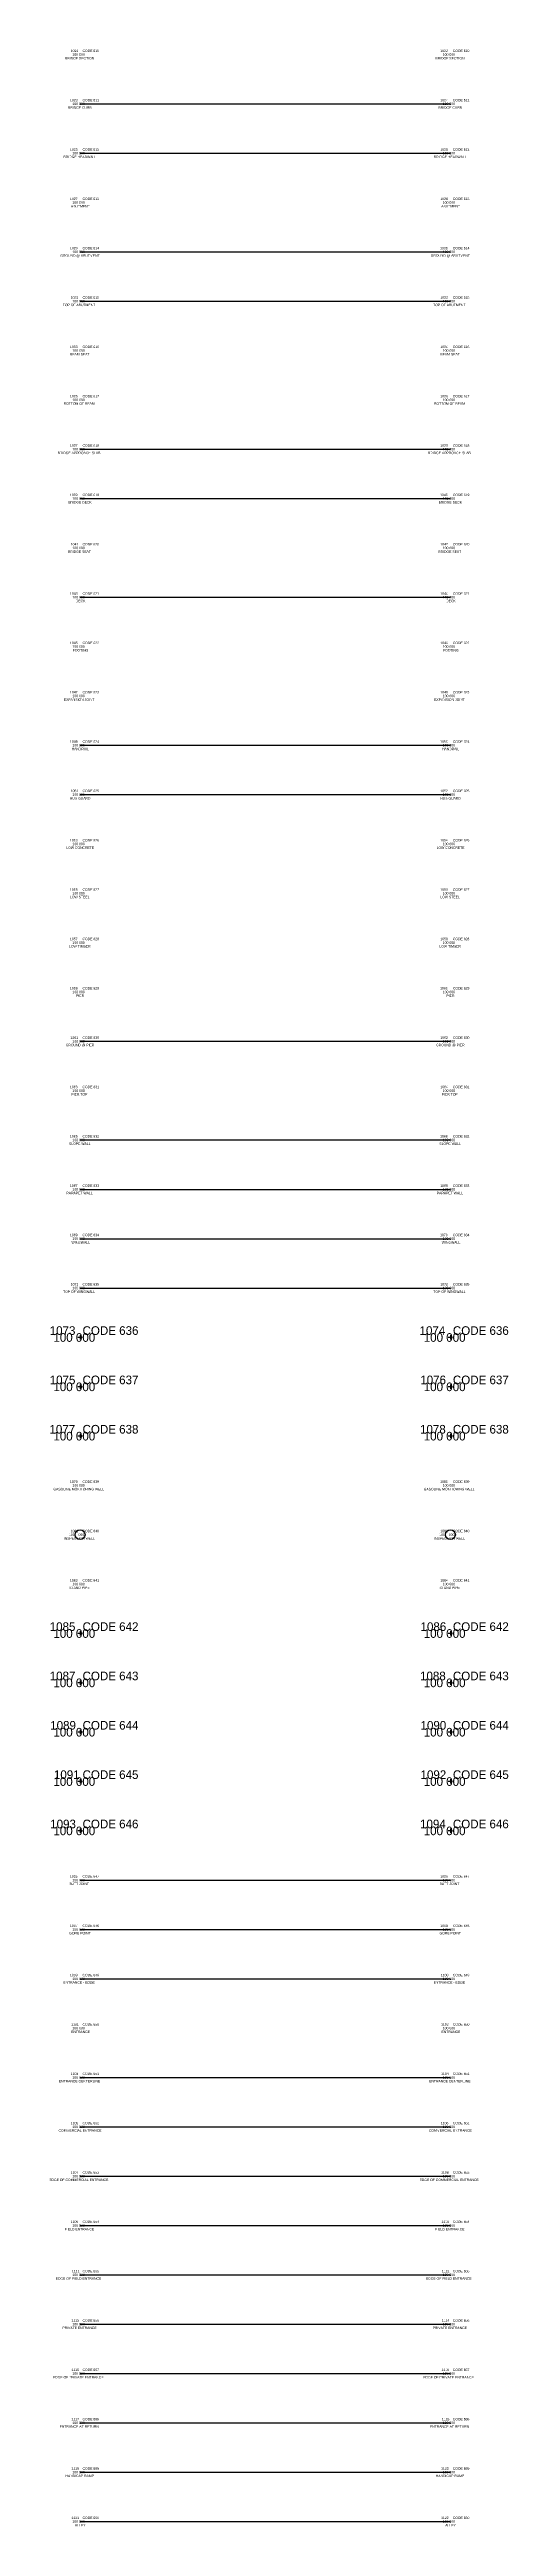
# Model space of a CAD drawing. Extents: x -12 to 6123, y -3 to 1005.
# Drawn here: x 3488 to 3673, y -2 to 1002 of the extents above; entities that cross this region are included whole.
import ezdxf

# ---------------------------------------------------------------- set-up
doc = ezdxf.new("R2010")
doc.units = 0
for name, color, linetype in [('Default', 7, 'Continuous'), ('Topo_Breaklines', 7, 'Continuous'), ('Topo_Bridge Piers', 7, 'Continuous'), ('Topo_Bridge Structures', 7, 'Continuous'), ('Topo_Drainage Items', 7, 'Continuous'), ('Topo_Entrances', 7, 'Continuous'), ('Topo_EOP', 7, 'Continuous'), ('Topo_Field Comments', 7, 'Continuous'), ('Topo_NonHighway Improvements', 7, 'Continuous'), ('Topo_Point Descriptions', 7, 'Continuous'), ('Topo_Point Elevations', 7, 'Continuous'), ('Topo_Point Numbers', 7, 'Continuous'), ('Topo_Retaining Wall', 7, 'Continuous'), ('Topo_Sidewalk', 7, 'Continuous')]:
    doc.layers.add(name, color=color, linetype=linetype)

msp = doc.modelspace()

# ---------------------------------------------------------------- linework, layer by layer
at = {"layer": 'Default'}
for p, q in [((3500.9, 480), (3499.1, 480)), ((3500, 480.9), (3500, 479.1)), ((3650.9, 480), (3649.1, 480)), ((3650, 480.9), (3650, 479.1)), ((3500.9, 460), (3499.1, 460)), ((3500, 460.9), (3500, 459.1)), ((3650.9, 460), (3649.1, 460)), ((3650, 460.9), (3650, 459.1)), ((3500.9, 440), (3499.1, 440)), ((3500, 440.9), (3500, 439.1)), ((3650.9, 440), (3649.1, 440)), ((3650, 440.9), (3650, 439.1)), ((3500.9, 360), (3499.1, 360)), ((3500, 360.9), (3500, 359.1)), ((3650.9, 360), (3649.1, 360)), ((3650, 360.9), (3650, 359.1)), ((3500.9, 340), (3499.1, 340)), ((3500, 340.9), (3500, 339.1)), ((3650.9, 340), (3649.1, 340)), ((3650, 340.9), (3650, 339.1)), ((3500.9, 320), (3499.1, 320)), ((3500, 320.9), (3500, 319.1)), ((3650.9, 320), (3649.1, 320)), ((3650, 320.9), (3650, 319.1)), ((3500.9, 300), (3499.1, 300)), ((3500, 300.9), (3500, 299.1)), ((3650.9, 300), (3649.1, 300)), ((3650, 300.9), (3650, 299.1)), ((3500.9, 280), (3499.1, 280)), ((3500, 280.9), (3500, 279.1)), ((3650.9, 280), (3649.1, 280)), ((3650, 280.9), (3650, 279.1))]:
    msp.add_line(p, q, dxfattribs=at)
at = {"layer": 'Topo_Breaklines'}
for p, q in [((3500, 180), (3500, 180)), ((3500, 180), (3650, 180)), ((3650, 180), (3650, 180))]:
    msp.add_line(p, q, dxfattribs=at)
at = {"layer": 'Topo_Bridge Piers'}
for p, q in [((3500, 760), (3500, 760)), ((3650, 760), (3650, 760)), ((3500, 620), (3500, 620)), ((3650, 620), (3650, 620)), ((3500, 600), (3500, 600)), ((3500, 600), (3650, 600)), ((3650, 600), (3650, 600)), ((3500, 580), (3500, 580)), ((3650, 580), (3650, 580))]:
    msp.add_line(p, q, dxfattribs=at)
at = {"layer": 'Topo_Bridge Structures'}
for p, q in [((3500, 1000), (3500, 1000)), ((3650, 1000), (3650, 1000)), ((3500, 980), (3500, 980)), ((3500, 980), (3650, 980)), ((3650, 980), (3650, 980)), ((3500, 960), (3500, 960)), ((3500, 960), (3650, 960)), ((3650, 960), (3650, 960)), ((3500, 940), (3500, 940)), ((3650, 940), (3650, 940)), ((3500, 920), (3500, 920)), ((3500, 920), (3650, 920)), ((3650, 920), (3650, 920)), ((3500, 900), (3500, 900)), ((3500, 900), (3650, 900)), ((3650, 900), (3650, 900)), ((3500, 880), (3500, 880)), ((3650, 880), (3650, 880)), ((3500, 860), (3500, 860)), ((3650, 860), (3650, 860)), ((3500, 800), (3500, 800)), ((3650, 800), (3650, 800)), ((3500, 780), (3500, 780)), ((3500, 780), (3650, 780)), ((3650, 780), (3650, 780)), ((3500, 740), (3500, 740)), ((3650, 740), (3650, 740)), ((3500, 720), (3500, 720)), ((3500, 720), (3650, 720)), ((3650, 720), (3650, 720)), ((3500, 700), (3500, 700)), ((3500, 700), (3650, 700)), ((3650, 700), (3650, 700)), ((3500, 680), (3500, 680)), ((3650, 680), (3650, 680)), ((3500, 660), (3500, 660)), ((3650, 660), (3650, 660)), ((3500, 640), (3500, 640)), ((3650, 640), (3650, 640)), ((3500, 540), (3500, 540)), ((3500, 540), (3650, 540)), ((3650, 540), (3650, 540))]:
    msp.add_line(p, q, dxfattribs=at)
at = {"layer": 'Topo_Drainage Items'}
for p, q in [((3500, 380), (3500, 380)), ((3650, 380), (3650, 380))]:
    msp.add_line(p, q, dxfattribs=at)
for centre in [(3500, 400), (3650, 400)]:
    msp.add_circle(centre, 2, dxfattribs=at)
at = {"layer": 'Topo_Entrances'}
for p, q in [((3500, 220), (3500, 220)), ((3500, 220), (3650, 220)), ((3650, 220), (3650, 220)), ((3500, 200), (3500, 200)), ((3650, 200), (3650, 200)), ((3500, 160), (3500, 160)), ((3500, 160), (3650, 160)), ((3650, 160), (3650, 160)), ((3500, 140), (3500, 140)), ((3500, 140), (3650, 140)), ((3650, 140), (3650, 140)), ((3500, 120), (3500, 120)), ((3500, 120), (3650, 120)), ((3650, 120), (3650, 120)), ((3500, 100), (3500, 100)), ((3500, 100), (3650, 100)), ((3650, 100), (3650, 100)), ((3500, 80), (3500, 80)), ((3500, 80), (3650, 80)), ((3650, 80), (3650, 80)), ((3500, 60), (3500, 60)), ((3500, 60), (3650, 60)), ((3650, 60), (3650, 60)), ((3500, 40), (3500, 40)), ((3500, 40), (3650, 40)), ((3650, 40), (3650, 40))]:
    msp.add_line(p, q, dxfattribs=at)
at = {"layer": 'Topo_EOP'}
for p, q in [((3500, 840), (3500, 840)), ((3500, 840), (3650, 840)), ((3650, 840), (3650, 840)), ((3500, 820), (3500, 820)), ((3500, 820), (3650, 820)), ((3650, 820), (3650, 820)), ((3500, 260), (3500, 260)), ((3500, 260), (3650, 260)), ((3650, 260), (3650, 260)), ((3500, 240), (3500, 240)), ((3500, 240), (3650, 240)), ((3650, 240), (3650, 240)), ((3500, 0), (3500, 0)), ((3500, 0), (3650, 0)), ((3650, 0), (3650, 0))]:
    msp.add_line(p, q, dxfattribs=at)
at = {"layer": 'Topo_NonHighway Improvements'}
for p, q in [((3500, 420), (3500, 420)), ((3650, 420), (3650, 420))]:
    msp.add_line(p, q, dxfattribs=at)
at = {"layer": 'Topo_Retaining Wall'}
for p, q in [((3500, 560), (3500, 560)), ((3500, 560), (3650, 560)), ((3650, 560), (3650, 560)), ((3500, 520), (3500, 520)), ((3500, 520), (3650, 520)), ((3650, 520), (3650, 520)), ((3500, 500), (3500, 500)), ((3500, 500), (3650, 500)), ((3650, 500), (3650, 500))]:
    msp.add_line(p, q, dxfattribs=at)
at = {"layer": 'Topo_Sidewalk'}
for p, q in [((3500, 20), (3500, 20)), ((3500, 20), (3650, 20)), ((3650, 20), (3650, 20))]:
    msp.add_line(p, q, dxfattribs=at)

# ---------------------------------------------------------------- texts
at = {"layer": 'Default'}
for s, p in [('1073', (3487.7, 481)), ('CODE 636', (3501, 481)), ('1074', (3637.5, 481)), ('CODE 636', (3651, 481)), ('100 000', (3489.2, 478.2)), ('100 000', (3639.2, 478.2)), ('1075', (3487.7, 461)), ('CODE 637', (3501, 461)), ('1076', (3637.8, 461)), ('CODE 637', (3651, 461)), ('100 000', (3489.2, 458.2)), ('100 000', (3639.2, 458.2)), ('1077', (3487.6, 441)), ('100 000', (3489.2, 438.2)), ('CODE 638', (3501, 441)), ('1078', (3637.7, 441)), ('100 000', (3639.2, 438.2)), ('CODE 638', (3651, 441)), ('1085', (3487.7, 361)), ('100 000', (3489.2, 358.2)), ('CODE 642', (3501, 361)), ('1086', (3637.9, 361)), ('100 000', (3639.2, 358.2)), ('CODE 642', (3651, 361)), ('1087', (3487.7, 341)), ('100 000', (3489.2, 338.2)), ('CODE 643', (3501, 341)), ('1088', (3637.7, 341)), ('100 000', (3639.2, 338.2)), ('CODE 643', (3651, 341)), ('1089', (3487.9, 321)), ('100 000', (3489.2, 318.2)), ('CODE 644', (3501, 321)), ('1090', (3637.9, 321)), ('100 000', (3639.2, 318.2)), ('CODE 644', (3651, 321)), ('100 000', (3489.2, 298.2)), ('1091', (3489.4, 301)), ('CODE 645', (3501, 301)), ('1092', (3637.9, 301)), ('100 000', (3639.2, 298.2)), ('CODE 645', (3651, 301)), ('1093', (3487.9, 281)), ('100 000', (3489.2, 278.2)), ('CODE 646', (3501, 281)), ('1094', (3637.7, 281)), ('100 000', (3639.2, 278.2)), ('CODE 646', (3651, 281))]:
    msp.add_text(s, height=3.5, dxfattribs=at).set_placement(p)
at = {"layer": 'Topo_Field Comments'}
for s, p in [('CODE 610', (3501, 1001)), ('CODE 610', (3651, 1001)), ('CODE 611', (3501, 981)), ('CODE 611', (3651, 981)), ('CODE 612', (3501, 961)), ('CODE 612', (3651, 961)), ('CODE 613', (3501, 941)), ('CODE 613', (3651, 941)), ('CODE 614', (3501, 921)), ('CODE 614', (3651, 921)), ('CODE 615', (3501, 901)), ('CODE 615', (3651, 901)), ('CODE 616', (3501, 881)), ('CODE 616', (3651, 881)), ('CODE 617', (3501, 861)), ('CODE 617', (3651, 861)), ('CODE 618', (3501, 841)), ('CODE 618', (3651, 841)), ('CODE 619', (3501, 821)), ('CODE 619', (3651, 821)), ('CODE 620', (3501, 801)), ('CODE 620', (3651, 801)), ('CODE 621', (3501, 781)), ('CODE 621', (3651, 781)), ('CODE 622', (3501, 761)), ('CODE 622', (3651, 761)), ('CODE 623', (3501, 741)), ('CODE 623', (3651, 741)), ('CODE 624', (3501, 721)), ('CODE 624', (3651, 721)), ('CODE 625', (3501, 701)), ('CODE 625', (3651, 701)), ('CODE 626', (3501, 681)), ('CODE 626', (3651, 681)), ('CODE 627', (3501, 661)), ('CODE 627', (3651, 661)), ('CODE 628', (3501, 641)), ('CODE 628', (3651, 641)), ('CODE 629', (3501, 621)), ('CODE 629', (3651, 621)), ('CODE 630', (3501, 601)), ('CODE 630', (3651, 601)), ('CODE 631', (3501, 581)), ('CODE 631', (3651, 581)), ('CODE 632', (3501, 561)), ('CODE 632', (3651, 561)), ('CODE 633', (3501, 541)), ('CODE 633', (3651, 541)), ('CODE 634', (3501, 521)), ('CODE 634', (3651, 521)), ('CODE 635', (3501, 501)), ('CODE 635', (3651, 501)), ('CODE 639', (3501, 421)), ('CODE 639', (3651, 421)), ('CODE 640', (3501, 401)), ('CODE 640', (3651, 401)), ('CODE 641', (3501, 381)), ('CODE 641', (3651, 381)), ('CODE 647', (3501, 261)), ('CODE 647', (3651, 261)), ('CODE 648', (3501, 241)), ('CODE 648', (3651, 241)), ('CODE 649', (3501, 221)), ('CODE 649', (3651, 221)), ('CODE 650', (3501, 201)), ('CODE 650', (3651, 201)), ('CODE 651', (3501, 181)), ('CODE 651', (3651, 181)), ('CODE 652', (3501, 161)), ('CODE 652', (3651, 161)), ('CODE 653', (3501, 141)), ('CODE 653', (3651, 141)), ('CODE 654', (3501, 121)), ('CODE 654', (3651, 121)), ('CODE 655', (3501, 101)), ('CODE 655', (3651, 101)), ('CODE 656', (3501, 81)), ('CODE 656', (3651, 81)), ('CODE 657', (3501, 61)), ('CODE 657', (3651, 61)), ('CODE 658', (3501, 41)), ('CODE 658', (3651, 41)), ('CODE 659', (3501, 21)), ('CODE 659', (3651, 21)), ('CODE 660', (3501, 1)), ('CODE 660', (3651, 1))]:
    msp.add_text(s, height=1, dxfattribs=at).set_placement(p)
at = {"layer": 'Topo_Point Descriptions'}
for s, p in [('BRIDGE SECTION', (3493.9, 998)), ('BRIDGE SECTION', (3643.9, 998)), ('BRIDGE CURB', (3495.1, 978)), ('BRIDGE CURB', (3645.1, 978)), ('BRIDGE HEADWALL', (3493.3, 958)), ('BRIDGE HEADWALL', (3643.3, 958)), ('ABUTMENT', (3496.3, 938)), ('ABUTMENT', (3646.3, 938)), ('GROUND @ ABUTMENT', (3492, 918)), ('GROUND @ ABUTMENT', (3642, 918)), ('TOP OF ABUTMENT', (3493, 898)), ('TOP OF ABUTMENT', (3643, 898)), ('BEAM SEAT', (3495.9, 878)), ('BEAM SEAT', (3645.9, 878)), ('BOTTOM OF BEAM', (3493.4, 858)), ('BOTTOM OF BEAM', (3643.4, 858)), ('BRIDGE APPROACH SLAB', (3490.9, 838)), ('BRIDGE APPROACH SLAB', (3640.9, 838)), ('BRIDGE DECK', (3495.2, 818)), ('BRIDGE DECK', (3645.2, 818)), ('BRIDGE SEAT', (3495.1, 798)), ('BRIDGE SEAT', (3645.1, 798)), ('DECK', (3498.3, 778)), ('DECK', (3648.3, 778)), ('FOOTING', (3497, 758)), ('FOOTING', (3647, 758)), ('EXPANSION JOINT', (3493.4, 738)), ('EXPANSION JOINT', (3643.4, 738)), ('HANDRAIL', (3496.6, 718)), ('HANDRAIL', (3646.6, 718)), ('HUB GUARD', (3495.9, 698)), ('HUB GUARD', (3645.9, 698)), ('LOW CONCRETE', (3494.4, 678)), ('LOW CONCRETE', (3644.4, 678)), ('LOW STEEL', (3495.9, 658)), ('LOW STEEL', (3645.9, 658)), ('LOW TIMBER', (3495.5, 638)), ('LOW TIMBER', (3645.5, 638)), ('PIER', (3498.4, 618)), ('PIER', (3648.4, 618)), ('GROUND @ PIER', (3494.2, 598)), ('GROUND @ PIER', (3644.2, 598)), ('PIER TOP', (3496.5, 578)), ('PIER TOP', (3646.5, 578)), ('SLOPE WALL', (3495.5, 558)), ('SLOPE WALL', (3645.5, 558)), ('PARAPET WALL', (3494.5, 538)), ('PARAPET WALL', (3644.5, 538)), ('WINGWALL', (3496.5, 518)), ('WINGWALL', (3646.5, 518)), ('TOP OF WINGWALL', (3493.1, 498)), ('TOP OF WINGWALL', (3643.1, 498)), ('GASOLINE MONITORING WELL', (3489.2, 418)), ('GASOLINE MONITORING WELL', (3639.2, 418)), ('INSPECTION WELL', (3493.4, 398)), ('INSPECTION WELL', (3643.4, 398)), ('STAND PIPE', (3495.6, 378)), ('STAND PIPE', (3645.6, 378)), ('BUTT JOINT', (3495.6, 258)), ('BUTT JOINT', (3645.6, 258)), ('GORE POINT', (3495.6, 238)), ('GORE POINT', (3645.6, 238)), ('ENTRANCE - EDGE', (3493.2, 218)), ('ENTRANCE - EDGE', (3643.2, 218)), ('ENTRANCE', (3496.4, 198)), ('ENTRANCE', (3646.4, 198)), ('ENTRANCE CENTERLINE', (3491.4, 178)), ('ENTRANCE CENTERLINE', (3641.4, 178)), ('COMMERCIAL ENTRANCE', (3491.3, 158)), ('COMMERCIAL ENTRANCE', (3641.3, 158)), ('EDGE OF COMMERCIAL ENTRANCE', (3487.5, 138)), ('EDGE OF COMMERCIAL ENTRANCE', (3637.5, 138)), ('FIELD ENTRANCE', (3493.8, 118)), ('FIELD ENTRANCE', (3643.8, 118)), ('EDGE OF FIELD ENTRANCE', (3490.1, 98)), ('EDGE OF FIELD ENTRANCE', (3640.1, 98)), ('PRIVATE ENTRANCE', (3492.8, 78)), ('PRIVATE ENTRANCE', (3642.8, 78)), ('EDGE OF PRIVATE ENTRANCE', (3489, 58)), ('EDGE OF PRIVATE ENTRANCE', (3639, 58)), ('ENTRANCE AT RETURN', (3491.7, 38)), ('ENTRANCE AT RETURN', (3641.7, 38)), ('HANDICAP RAMP', (3494.1, 18)), ('HANDICAP RAMP', (3644.1, 18)), ('ALLEY', (3497.9, -2)), ('ALLEY', (3647.9, -2))]:
    msp.add_text(s, height=1, dxfattribs=at).set_placement(p)
at = {"layer": 'Topo_Point Elevations'}
for s, p in [('100 000', (3496.9, 999.5)), ('100 000', (3646.9, 999.5)), ('100 000', (3496.9, 979.5)), ('100 000', (3646.9, 979.5)), ('100 000', (3496.9, 959.5)), ('100 000', (3646.9, 959.5)), ('100 000', (3496.9, 939.5)), ('100 000', (3646.9, 939.5)), ('100 000', (3496.9, 919.5)), ('100 000', (3646.9, 919.5)), ('100 000', (3496.9, 899.5)), ('100 000', (3646.9, 899.5)), ('100 000', (3496.9, 879.5)), ('100 000', (3646.9, 879.5)), ('100 000', (3496.9, 859.5)), ('100 000', (3646.9, 859.5)), ('100 000', (3496.9, 839.5)), ('100 000', (3646.9, 839.5)), ('100 000', (3496.9, 819.5)), ('100 000', (3646.9, 819.5)), ('100 000', (3496.9, 799.5)), ('100 000', (3646.9, 799.5)), ('100 000', (3496.9, 779.5)), ('100 000', (3646.9, 779.5)), ('100 000', (3496.9, 759.5)), ('100 000', (3646.9, 759.5)), ('100 000', (3496.9, 739.5)), ('100 000', (3646.9, 739.5)), ('100 000', (3496.9, 719.5)), ('100 000', (3646.9, 719.5)), ('100 000', (3496.9, 699.5)), ('100 000', (3646.9, 699.5)), ('100 000', (3496.9, 679.5)), ('100 000', (3646.9, 679.5)), ('100 000', (3496.9, 659.5)), ('100 000', (3646.9, 659.5)), ('100 000', (3496.9, 639.5)), ('100 000', (3646.9, 639.5)), ('100 000', (3496.9, 619.5)), ('100 000', (3646.9, 619.5)), ('100 000', (3496.9, 599.5)), ('100 000', (3646.9, 599.5)), ('100 000', (3496.9, 579.5)), ('100 000', (3646.9, 579.5)), ('100 000', (3496.9, 559.5)), ('100 000', (3646.9, 559.5)), ('100 000', (3496.9, 539.5)), ('100 000', (3646.9, 539.5)), ('100 000', (3496.9, 519.5)), ('100 000', (3646.9, 519.5)), ('100 000', (3496.9, 499.5)), ('100 000', (3646.9, 499.5)), ('100 000', (3496.9, 419.5)), ('100 000', (3646.9, 419.5)), ('100    000', (3495.5, 399.5)), ('100    000', (3645.5, 399.5)), ('100 000', (3496.9, 379.5)), ('100 000', (3646.9, 379.5)), ('100 000', (3496.9, 259.5)), ('100 000', (3646.9, 259.5)), ('100 000', (3496.9, 239.5)), ('100 000', (3646.9, 239.5)), ('100 000', (3496.9, 219.5)), ('100 000', (3646.9, 219.5)), ('100 000', (3496.9, 199.5)), ('100 000', (3646.9, 199.5)), ('100 000', (3496.9, 179.5)), ('100 000', (3646.9, 179.5)), ('100 000', (3496.9, 159.5)), ('100 000', (3646.9, 159.5)), ('100 000', (3496.9, 139.5)), ('100 000', (3646.9, 139.5)), ('100 000', (3496.9, 119.5)), ('100 000', (3646.9, 119.5)), ('100 000', (3496.9, 99.5)), ('100 000', (3646.9, 99.5)), ('100 000', (3496.9, 79.5)), ('100 000', (3646.9, 79.5)), ('100 000', (3496.9, 59.5)), ('100 000', (3646.9, 59.5)), ('100 000', (3496.9, 39.5)), ('100 000', (3646.9, 39.5)), ('100 000', (3496.9, 19.5)), ('100 000', (3646.9, 19.5)), ('100 000', (3496.9, -0.5)), ('100 000', (3646.9, -0.5))]:
    msp.add_text(s, height=1, dxfattribs=at).set_placement(p)
at = {"layer": 'Topo_Point Numbers'}
for s, p in [('1021', (3496.2, 1001)), ('1022', (3645.9, 1001)), ('1023', (3495.9, 981)), ('1024', (3645.9, 981)), ('1025', (3495.9, 961)), ('1026', (3645.9, 961)), ('1027', (3495.9, 941)), ('1028', (3645.9, 941)), ('1029', (3495.9, 921)), ('1030', (3645.8, 921)), ('1031', (3496.2, 901)), ('1032', (3645.9, 901)), ('1033', (3495.9, 881)), ('1034', (3645.9, 881)), ('1035', (3495.9, 861)), ('1036', (3645.9, 861)), ('1037', (3495.9, 841)), ('1038', (3645.9, 841)), ('1039', (3495.9, 821)), ('1040', (3645.8, 821)), ('1041', (3496.2, 801)), ('1042', (3645.9, 801)), ('1043', (3495.9, 781)), ('1044', (3645.9, 781)), ('1045', (3495.9, 761)), ('1046', (3645.9, 761)), ('1047', (3495.9, 741)), ('1048', (3645.9, 741)), ('1049', (3495.9, 721)), ('1050', (3645.8, 721)), ('1051', (3496.2, 701)), ('1052', (3645.9, 701)), ('1053', (3495.9, 681)), ('1054', (3645.9, 681)), ('1055', (3495.9, 661)), ('1056', (3645.9, 661)), ('1057', (3495.9, 641)), ('1058', (3645.9, 641)), ('1059', (3495.9, 621)), ('1060', (3645.8, 621)), ('1061', (3496.1, 601)), ('1062', (3645.9, 601)), ('1063', (3495.9, 581)), ('1064', (3645.9, 581)), ('1065', (3495.9, 561)), ('1066', (3645.8, 561)), ('1067', (3495.9, 541)), ('1068', (3645.9, 541)), ('1069', (3495.9, 521)), ('1070', (3645.8, 521)), ('1071', (3496.2, 501)), ('1072', (3645.9, 501)), ('1079', (3495.9, 421)), ('1080', (3645.8, 421)), ('1081', (3496.2, 401)), ('1082', (3645.9, 401)), ('1083', (3495.9, 381)), ('1084', (3645.9, 381)), ('1095', (3495.9, 261)), ('1096', (3645.9, 261)), ('1097', (3495.9, 241)), ('1098', (3645.9, 241)), ('1099', (3495.9, 221)), ('1100', (3646.1, 221)), ('1101', (3496.4, 201)), ('1102', (3646.2, 201)), ('1103', (3496.2, 181)), ('1104', (3646.2, 181)), ('1105', (3496.2, 161)), ('1106', (3646.1, 161)), ('1107', (3496.2, 141)), ('1108', (3646.2, 141)), ('1109', (3496.2, 121)), ('1110', (3646.4, 121)), ('1111', (3496.7, 101)), ('1112', (3646.5, 101)), ('1113', (3496.5, 81)), ('1114', (3646.5, 81)), ('1115', (3496.5, 61)), ('1116', (3646.4, 61)), ('1117', (3496.5, 41)), ('1118', (3646.5, 41)), ('1119', (3496.5, 21)), ('1120', (3646.2, 21)), ('1121', (3496.5, 1)), ('1122', (3646.2, 1))]:
    msp.add_text(s, height=1, dxfattribs=at).set_placement(p)

doc.saveas('drawing.dxf')
